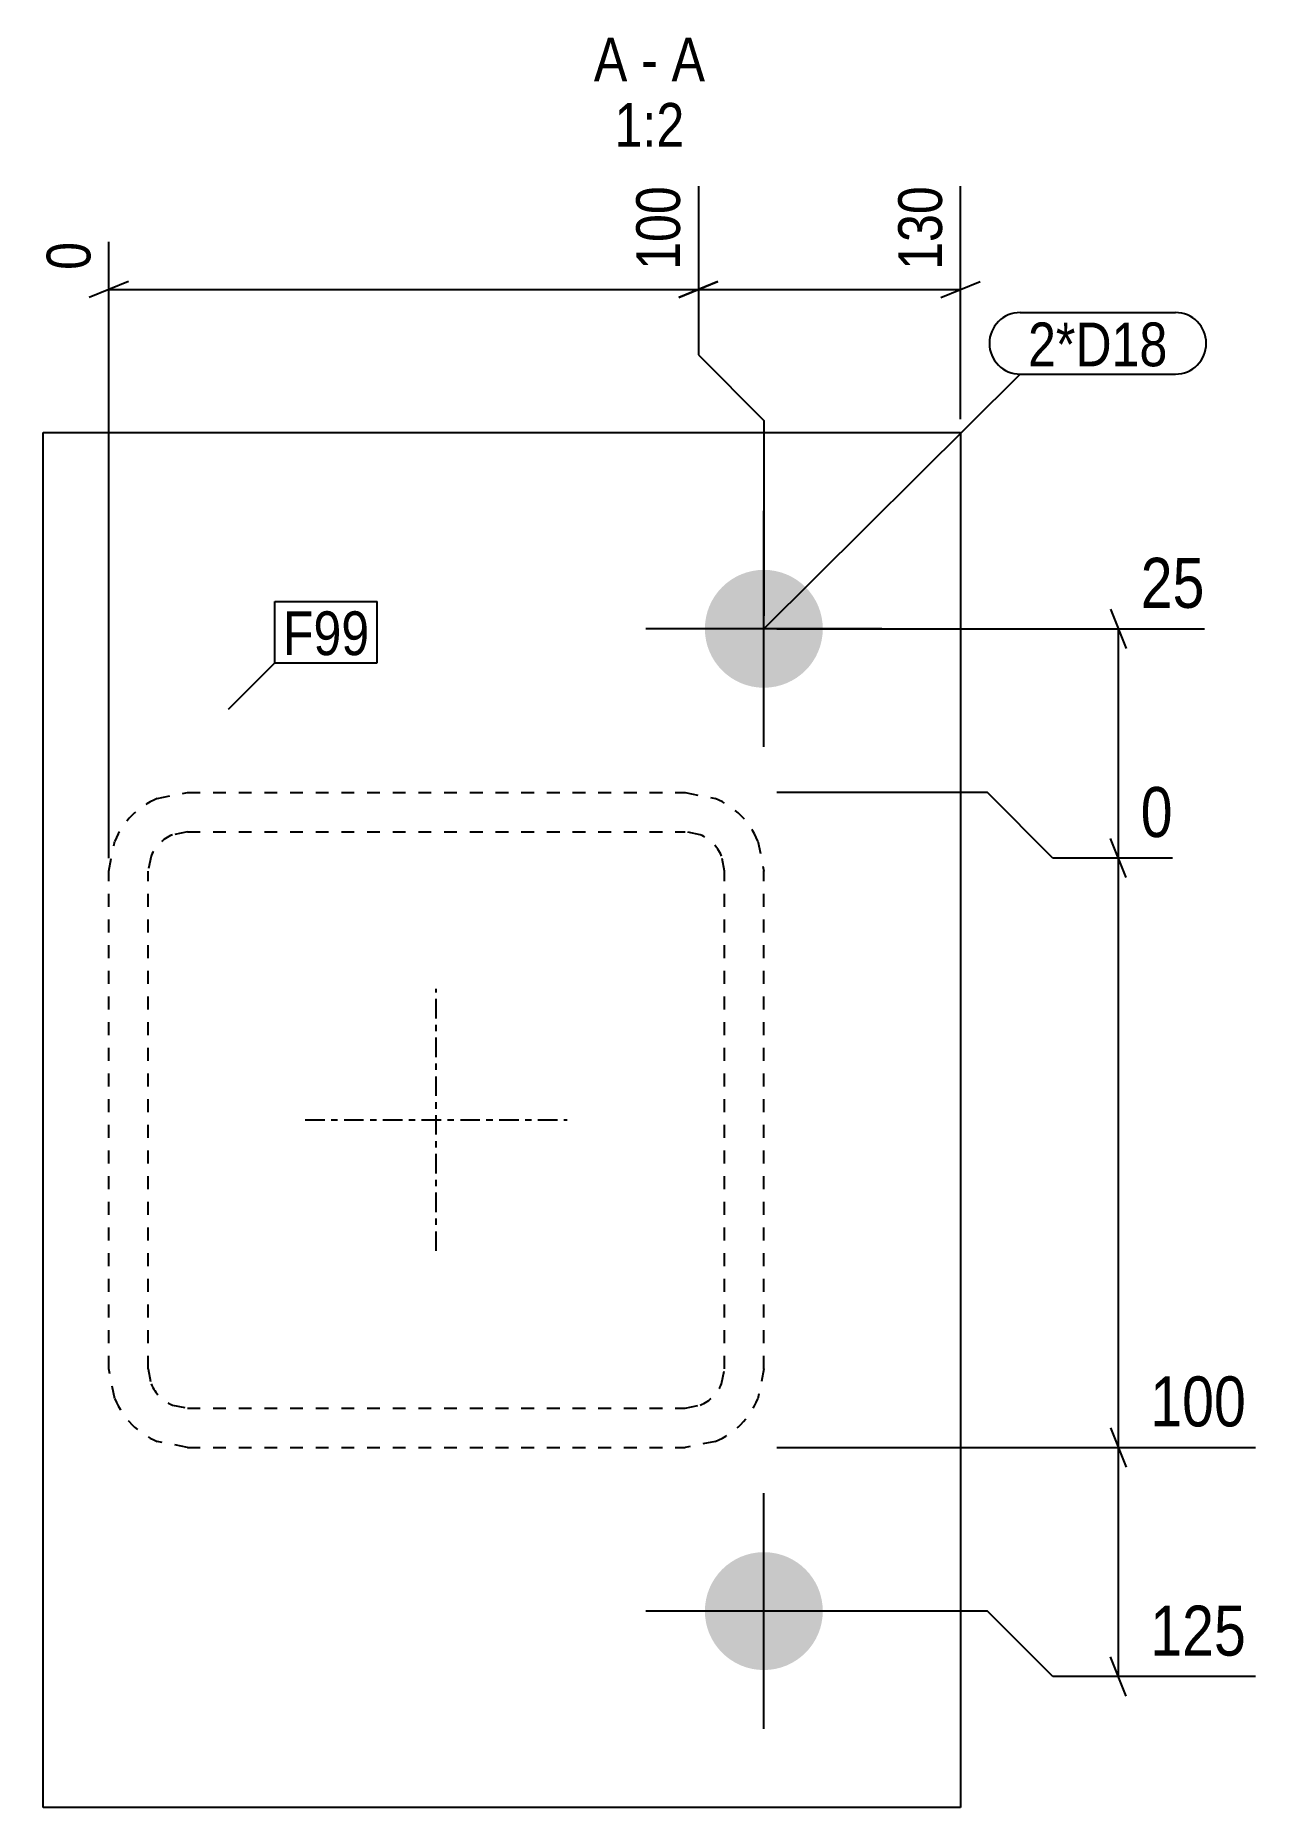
# Model space of a CAD drawing. Header units: millimetres. Extents: x 5 to 25061, y 5 to 1102.
# Drawn here: x 6944.5 to 7130.9, y 4.8 to 275.4 of the extents above; entities that cross this region are included whole.
import ezdxf

# ---------------------------------------------------------------- set-up
doc = ezdxf.new("R2010")
doc.units = ezdxf.units.MM
doc.linetypes.add('DXK_LINE_DOT2', pattern=[3.9198, 1.9599, -1.9599])
doc.linetypes.add('DXK_LINE_DOT3', pattern=[5.9187, 2.979, -0.9799, 0.9799, -0.9799])
for name, color, linetype in [('MÅLSÆTNING', 7, 'Continuous'), ('STÅL', 7, 'Continuous'), ('TEKST', 7, 'Continuous')]:
    doc.layers.add(name, color=color, linetype=linetype)
doc.styles.add('Arial Narrow', font='ARIALN.TTF', dxfattribs={"height": 0.2})

msp = doc.modelspace()

# ---------------------------------------------------------------- hatches: boundary and pattern name
at = {"layer": 'STÅL', "linetype": 'Continuous'}
for points in [[(7055.73, 175.8, -1), (7055.73, 193.8, -1)], [(7055.73, 25.8, -1), (7055.73, 43.8, -1)]]:
    msp.add_hatch(color=96, dxfattribs=at).paths.add_polyline_path(points)

# ---------------------------------------------------------------- linework, layer by layer
at = {"layer": 'MÅLSÆTNING', "color": 7, "linetype": 'Continuous'}
for p, q in [((7045.73, 252.41), (7045.73, 226.61)), ((7045.73, 252.41), (7045.73, 226.61)), ((7085.73, 216.8), (7085.73, 252.41)), ((6955.73, 149.8), (6955.73, 243.88)), ((6958.73, 237.81), (6952.73, 235.41)), ((6955.73, 236.61), (7045.73, 236.61)), ((7042.73, 235.41), (7048.73, 237.81)), ((7045.73, 236.61), (7085.73, 236.61)), ((7082.73, 235.41), (7088.73, 237.81)), ((7045.73, 226.61), (7055.73, 216.61)), ((7045.73, 226.61), (7055.73, 216.61)), ((7055.73, 216.61), (7055.73, 186.8)), ((7055.73, 216.61), (7055.73, 186.8)), ((7108.66, 187.8), (7111.06, 181.8)), ((7057.73, 184.8), (7123.01, 184.8)), ((7109.86, 149.8), (7109.86, 184.8)), ((7089.86, 159.8), (7057.73, 159.8)), ((7089.86, 159.8), (7057.73, 159.8)), ((7099.86, 149.8), (7089.86, 159.8)), ((7099.86, 149.8), (7089.86, 159.8)), ((7111.06, 146.8), (7108.66, 152.8)), ((7111.06, 146.8), (7108.66, 152.8)), ((7118.14, 149.8), (7099.86, 149.8)), ((7118.14, 149.8), (7099.86, 149.8)), ((7109.86, 59.8), (7109.86, 149.8)), ((7108.66, 62.8), (7111.06, 56.8)), ((7108.66, 62.8), (7111.06, 56.8)), ((7057.73, 59.8), (7130.8, 59.8)), ((7057.73, 59.8), (7130.8, 59.8)), ((7109.86, 24.8), (7109.86, 59.8)), ((7089.86, 34.8), (7057.73, 34.8)), ((7099.86, 24.8), (7089.86, 34.8)), ((7111.06, 21.8), (7108.66, 27.8)), ((7130.8, 24.8), (7099.86, 24.8))]:
    msp.add_line(p, q, dxfattribs=at)
at = {"layer": 'STÅL', "color": 2, "linetype": 'Continuous'}
for p, q in [((6945.73, 4.8), (6945.73, 214.8)), ((6945.73, 214.8), (7085.73, 214.8)), ((7085.73, 214.8), (7085.73, 4.8)), ((7085.73, 4.8), (6945.73, 4.8))]:
    msp.add_line(p, q, dxfattribs=at)
at = {"layer": 'STÅL', "color": 96, "linetype": 'Continuous'}
for p, q in [((7055.73, 166.8), (7055.73, 202.8)), ((7073.73, 184.8), (7037.73, 184.8)), ((7055.73, 16.8), (7055.73, 52.8)), ((7073.73, 34.8), (7037.73, 34.8))]:
    msp.add_line(p, q, dxfattribs=at)
at = {"layer": 'STÅL', "color": 7, "linetype": 'DXK_LINE_DOT2'}
for p, q in [((6963.14, 158.89), (6967.73, 159.8)), ((6967.73, 159.8), (7043.73, 159.8)), ((7043.73, 159.8), (7048.33, 158.89)), ((6955.73, 147.8), (6956.65, 152.39)), ((6967.73, 153.8), (6965.44, 153.34)), ((6967.73, 153.8), (7043.73, 153.8)), ((7046.03, 153.34), (7043.73, 153.8)), ((7054.82, 152.39), (7055.73, 147.8)), ((6962.19, 150.1), (6961.73, 147.8)), ((7049.73, 147.8), (7049.28, 150.1)), ((6955.73, 71.8), (6955.73, 147.8)), ((6961.73, 71.8), (6961.73, 147.8)), ((7049.73, 71.8), (7049.73, 147.8)), ((7055.73, 71.8), (7055.73, 147.8)), ((6956.65, 67.21), (6955.73, 71.8)), ((6961.73, 71.8), (6962.19, 69.5)), ((7049.28, 69.5), (7049.73, 71.8)), ((7055.73, 71.8), (7054.82, 67.21)), ((6965.44, 66.26), (6967.73, 65.8)), ((6967.73, 65.8), (7043.73, 65.8)), ((7043.73, 65.8), (7046.03, 66.26)), ((6967.73, 59.8), (6963.14, 60.71)), ((6967.73, 59.8), (7043.73, 59.8)), ((7048.33, 60.71), (7043.73, 59.8))]:
    msp.add_line(p, q, dxfattribs=at)
at = {"layer": 'STÅL', "color": 7, "linetype": 'DXK_LINE_DOT3'}
for p, q in [((7005.73, 89.8), (7005.73, 129.8)), ((6985.73, 109.8), (7025.73, 109.8))]:
    msp.add_line(p, q, dxfattribs=at)
at = {"layer": 'STÅL', "color": 7, "linetype": 'DXK_LINE_DOT2'}
for centre, radius, start, end in [((6967.73, 147.8), 12, 112.5, 157.5), ((7043.73, 147.8), 12, 22.5, 67.5), ((6967.73, 147.8), 6, 112.5, 157.5), ((7043.73, 147.8), 6, 22.5, 67.5), ((6967.73, 71.8), 6, 202.5, 247.5), ((7043.73, 71.8), 6, 292.5, 337.5), ((6967.73, 71.8), 12, 202.5, 247.5), ((7043.73, 71.8), 12, 292.5, 337.5)]:
    msp.add_arc(centre, radius, start, end, dxfattribs=at)

# ---------------------------------------------------------------- wipeouts: each hides what was drawn before it
at = {"color": 0, "linetype": 'Continuous'}
for points, layer in [([(7130.95, 61.4), (7130.95, 72.6), (7113.12, 72.6), (7113.12, 61.4)], 'MÅLSÆTNING'), ([(7130.95, 26.4), (7130.95, 37.6), (7113.12, 37.6), (7113.12, 26.4)], 'MÅLSÆTNING'), ([(7034.89, 268.41), (7034.89, 275.41), (7029.78, 275.41), (7029.78, 268.41)], 'TEKST'), ([(7039.54, 268.41), (7039.54, 275.41), (7036.99, 275.41), (7036.99, 268.41)], 'TEKST'), ([(7046.76, 268.41), (7046.76, 275.41), (7041.64, 275.41), (7041.64, 268.41)], 'TEKST'), ([(7043.6, 258.41), (7043.6, 265.41), (7032.94, 265.41), (7032.94, 258.41)], 'TEKST')]:
    msp.add_wipeout(points, dxfattribs=at).dxf.layer = layer
at = {"color": 0}
for points in [[(7117.37, 224.89), (7117.37, 231.89), (7096.06, 231.89), (7096.06, 224.89)], [(6995.51, 180.78), (6995.51, 187.78), (6982.3, 187.78), (6982.3, 180.78)]]:
    msp.add_wipeout(points, dxfattribs=at).dxf.layer = 'TEKST'

# ---------------------------------------------------------------- next in the draw order: texts
at = {"layer": 'MÅLSÆTNING', "color": 3, "linetype": 'Continuous', "style": 'Arial Narrow'}
for s, p in [('100', (7114.72, 63)), ('125', (7114.72, 28))]:
    msp.add_text(s, height=7.635, dxfattribs=at).set_placement(p)
at = {"layer": 'TEKST', "color": 3, "linetype": 'Continuous', "style": 'Arial Narrow'}
for s, height, p in [('A', 6.68, (7029.78, 268.41)), ('A', 6.68, (7041.64, 268.41)), ('-', 6.68, (7036.99, 268.41)), ('1:2', 6.681, (7032.94, 258.41))]:
    msp.add_text(s, height=height, dxfattribs=at).set_placement(p)

# ---------------------------------------------------------------- next in the draw order: wipeouts: each hides what was drawn before it
at = {"color": 0, "linetype": 'Continuous'}
for points in [[(7044.33, 253.81), (7034.53, 253.81), (7034.53, 238.21), (7044.33, 238.21)], [(7084.33, 253.81), (7074.53, 253.81), (7074.53, 238.21), (7084.33, 238.21)], [(6954.33, 245.28), (6944.53, 245.28), (6944.53, 238.21), (6954.33, 238.21)], [(7124.61, 186.4), (7124.61, 197.6), (7111.66, 197.6), (7111.66, 186.4)], [(7119.74, 151.4), (7119.74, 162.6), (7111.66, 162.6), (7111.66, 151.4)]]:
    msp.add_wipeout(points, dxfattribs=at).dxf.layer = 'MÅLSÆTNING'
at = {"color": 0}
for points in [[(7117.37, 224.89), (7117.37, 231.89), (7096.06, 231.89), (7096.06, 224.89)], [(6995.51, 180.78), (6995.51, 187.78), (6982.3, 187.78), (6982.3, 180.78)]]:
    msp.add_wipeout(points, dxfattribs=at).dxf.layer = 'TEKST'

# ---------------------------------------------------------------- next in the draw order: linework, layer by layer
at = {"layer": 'MÅLSÆTNING', "color": 7, "linetype": 'Continuous'}
msp.add_line((7048.73, 237.81), (7042.73, 235.41), dxfattribs=at)
at = {"layer": 'TEKST', "color": 7, "linetype": 'Continuous'}
for p, q in [((7094.86, 233.09), (7118.57, 233.09)), ((7055.73, 184.8), (7094.86, 223.69)), ((7094.86, 223.69), (7118.57, 223.69)), ((6981.1, 188.98), (6996.71, 188.98)), ((6981.1, 179.58), (6981.1, 188.98)), ((6996.71, 179.58), (6996.71, 188.98)), ((6974.03, 172.51), (6981.1, 179.58)), ((6981.1, 179.58), (6996.71, 179.58))]:
    msp.add_line(p, q, dxfattribs=at)
for centre, start, end in [((7094.86, 228.39), 90, 270), ((7118.57, 228.39), 270, 90)]:
    msp.add_arc(centre, 4.7, start, end, dxfattribs=at)

# ---------------------------------------------------------------- next in the draw order: texts
at = {"layer": 'MÅLSÆTNING', "color": 3, "linetype": 'Continuous', "style": 'Arial Narrow'}
for s, height, p in [('100', 6.681, (7042.93, 239.61)), ('130', 6.681, (7082.93, 239.61)), ('0', 6.68, (6952.93, 239.61))]:
    msp.add_text(s, height=height, rotation=90.0002, dxfattribs=at).set_placement(p)
for s, height, p in [('25', 7.635, (7113.26, 188)), ('0', 7.64, (7113.26, 153))]:
    msp.add_text(s, height=height, dxfattribs=at).set_placement(p)
at = {"layer": 'TEKST', "color": 3, "style": 'Arial Narrow'}
for s, p in [('2*D18', (7096.06, 224.89)), ('F99', (6982.3, 180.78))]:
    msp.add_text(s, height=6.681, dxfattribs=at).set_placement(p)

doc.saveas('drawing.dxf')
